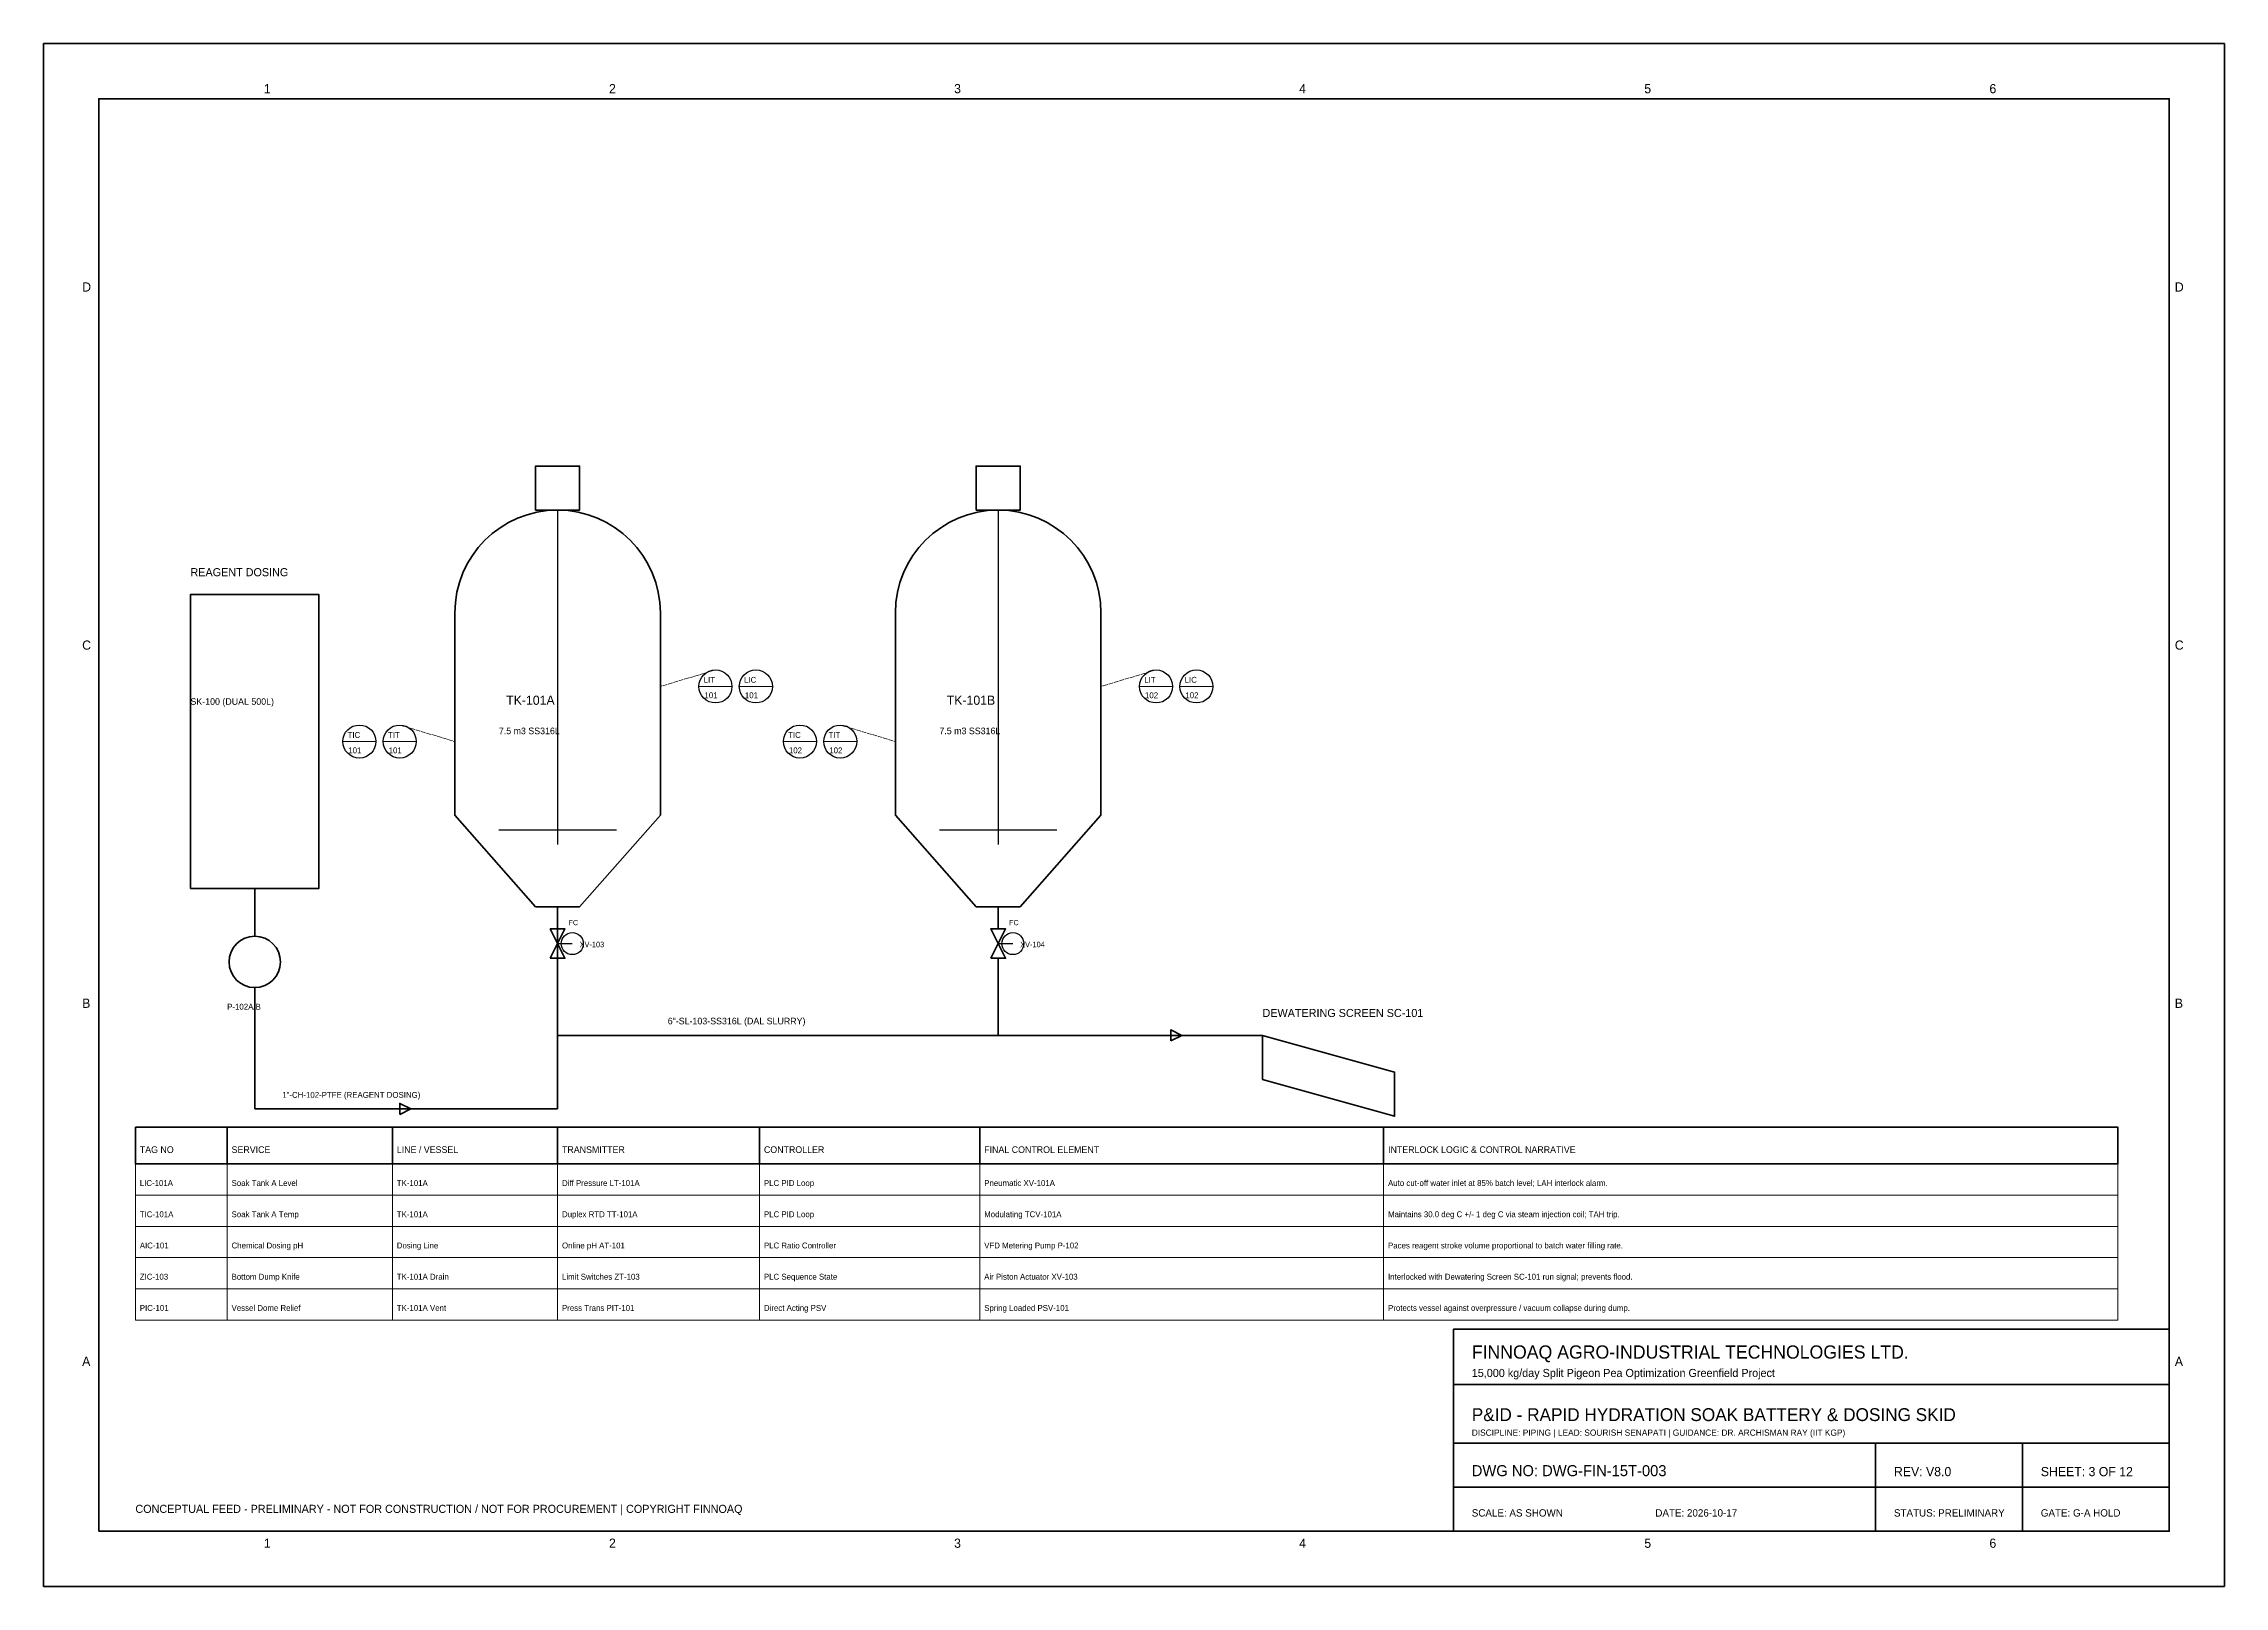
# Model space of a CAD drawing. Header units: millimetres. Extents: x 0 to 594, y 0 to 420.
import ezdxf

# ---------------------------------------------------------------- set-up
doc = ezdxf.new("R2010")
doc.units = ezdxf.units.MM
doc.linetypes.add('DASHED', pattern=[1.524, 1.27, -0.254])
for name, color, linetype, lineweight in [('ANNOTATION', 7, 'Continuous', 35), ('BORDER_TITLE', 7, 'Continuous', 70), ('EQUIPMENT', 3, 'Continuous', 50), ('INSTRUMENTATION', 2, 'Continuous', 25), ('PROCESS_PIPING', 5, 'Continuous', 50), ('TABLE_GRID', 4, 'Continuous', 25), ('VALVES', 1, 'Continuous', 35)]:
    doc.layers.add(name, color=color, linetype=linetype, lineweight=lineweight)

msp = doc.modelspace()

# ---------------------------------------------------------------- linework, layer by layer
at = {"layer": 'BORDER_TITLE'}
for p, q in [((384, 55), (579, 55)), ((384, 39), (579, 39)), ((499, 15), (499, 39)), ((539, 15), (539, 39)), ((384, 27), (579, 27))]:
    msp.add_line(p, q, dxfattribs=at)
at = {"layer": 'BORDER_TITLE', "lineweight": 70}
msp.add_lwpolyline([(0, 0), (594, 0), (594, 420), (0, 420), (0, 0)], dxfattribs=at)
at = {"layer": 'BORDER_TITLE', "lineweight": 50}
for points in [[(15, 15), (579, 15), (579, 405), (15, 405), (15, 15)], [(384, 15), (579, 15), (579, 70), (384, 70), (384, 15)]]:
    msp.add_lwpolyline(points, dxfattribs=at)
at = {"layer": 'BORDER_TITLE', "lineweight": 35}
for points in [[(25, 125), (50, 125), (50, 115), (25, 115), (25, 125)], [(50, 125), (95, 125), (95, 115), (50, 115), (50, 125)], [(95, 125), (140, 125), (140, 115), (95, 115), (95, 125)], [(140, 125), (195, 125), (195, 115), (140, 115), (140, 125)], [(195, 125), (255, 125), (255, 115), (195, 115), (195, 125)], [(255, 125), (365, 125), (365, 115), (255, 115), (255, 125)], [(365, 125), (565, 125), (565, 115), (365, 115), (365, 125)]]:
    msp.add_lwpolyline(points, dxfattribs=at)
at = {"layer": 'EQUIPMENT', "lineweight": 30}
for p, q in [((140, 293), (140, 202)), ((260, 293), (260, 202)), ((124, 206), (156, 206)), ((244, 206), (276, 206))]:
    msp.add_line(p, q, dxfattribs=at)
at = {"layer": 'EQUIPMENT', "lineweight": 50}
for p, q in [((112, 265), (112, 210)), ((168, 265), (168, 210)), ((232, 265), (232, 210)), ((288, 265), (288, 210)), ((112, 210), (134, 185)), ((168, 210), (146, 185)), ((232, 210), (254, 185)), ((288, 210), (266, 185)), ((134, 185), (146, 185)), ((254, 185), (266, 185))]:
    msp.add_line(p, q, dxfattribs=at)
at = {"layer": 'EQUIPMENT', "lineweight": 40}
for points in [[(134, 293), (146, 293), (146, 305), (134, 305), (134, 293)], [(254, 293), (266, 293), (266, 305), (254, 305), (254, 293)], [(40, 190), (75, 190), (75, 270), (40, 270), (40, 190)]]:
    msp.add_lwpolyline(points, dxfattribs=at)
at = {"layer": 'EQUIPMENT', "lineweight": 50}
msp.add_lwpolyline([(332, 150), (368, 140), (368, 128), (332, 138), (332, 150)], dxfattribs=at)
at = {"layer": 'EQUIPMENT', "lineweight": 35}
msp.add_circle((57.5, 170), 7, dxfattribs=at)
at = {"layer": 'EQUIPMENT', "lineweight": 50}
for centre in [(140, 265), (260, 265)]:
    msp.add_arc(centre, 28, 0, 180, dxfattribs=at)
at = {"layer": 'INSTRUMENTATION', "linetype": 'DASHED', "lineweight": 18}
for p, q in [((183, 249.5), (168, 245)), ((303, 249.5), (288, 245)), ((97, 234.5), (112, 230)), ((217, 234.5), (232, 230))]:
    msp.add_line(p, q, dxfattribs=at)
at = {"layer": 'INSTRUMENTATION', "lineweight": 18}
for p, q in [((178.5, 245), (187.5, 245)), ((189.5, 245), (198.5, 245)), ((298.5, 245), (307.5, 245)), ((309.5, 245), (318.5, 245)), ((81.5, 230), (90.5, 230)), ((92.5, 230), (101.5, 230)), ((201.5, 230), (210.5, 230)), ((212.5, 230), (221.5, 230))]:
    msp.add_line(p, q, dxfattribs=at)
at = {"layer": 'INSTRUMENTATION', "lineweight": 25}
for centre in [(183, 245), (194, 245), (303, 245), (314, 245), (86, 230), (97, 230), (206, 230), (217, 230)]:
    msp.add_circle(centre, 4.5, dxfattribs=at)
at = {"layer": 'PROCESS_PIPING', "lineweight": 35}
for p, q in [((57.5, 190), (57.5, 177)), ((140, 130), (140, 185)), ((57.5, 163), (57.5, 130)), ((57.5, 130), (140, 130))]:
    msp.add_line(p, q, dxfattribs=at)
at = {"layer": 'PROCESS_PIPING', "lineweight": 50}
for p, q in [((140, 185), (140, 179)), ((260, 185), (260, 179)), ((140, 171), (140, 150)), ((260, 171), (260, 150)), ((140, 150), (332, 150)), ((260, 150), (332, 150))]:
    msp.add_line(p, q, dxfattribs=at)
at = {"layer": 'PROCESS_PIPING', "lineweight": 40}
for points in [[(307, 148.5), (310, 150), (307, 151.5), (307, 148.5)], [(97, 128.5), (100, 130), (97, 131.5), (97, 128.5)]]:
    msp.add_lwpolyline(points, dxfattribs=at)
at = {"layer": 'TABLE_GRID', "lineweight": 18}
for points in [[(25, 115), (50, 115), (50, 106.5), (25, 106.5), (25, 115)], [(50, 115), (95, 115), (95, 106.5), (50, 106.5), (50, 115)], [(95, 115), (140, 115), (140, 106.5), (95, 106.5), (95, 115)], [(140, 115), (195, 115), (195, 106.5), (140, 106.5), (140, 115)], [(195, 115), (255, 115), (255, 106.5), (195, 106.5), (195, 115)], [(255, 115), (365, 115), (365, 106.5), (255, 106.5), (255, 115)], [(365, 115), (565, 115), (565, 106.5), (365, 106.5), (365, 115)], [(25, 106.5), (50, 106.5), (50, 98), (25, 98), (25, 106.5)], [(50, 106.5), (95, 106.5), (95, 98), (50, 98), (50, 106.5)], [(95, 106.5), (140, 106.5), (140, 98), (95, 98), (95, 106.5)], [(140, 106.5), (195, 106.5), (195, 98), (140, 98), (140, 106.5)], [(195, 106.5), (255, 106.5), (255, 98), (195, 98), (195, 106.5)], [(255, 106.5), (365, 106.5), (365, 98), (255, 98), (255, 106.5)], [(365, 106.5), (565, 106.5), (565, 98), (365, 98), (365, 106.5)], [(25, 98), (50, 98), (50, 89.5), (25, 89.5), (25, 98)], [(50, 98), (95, 98), (95, 89.5), (50, 89.5), (50, 98)], [(95, 98), (140, 98), (140, 89.5), (95, 89.5), (95, 98)], [(140, 98), (195, 98), (195, 89.5), (140, 89.5), (140, 98)], [(195, 98), (255, 98), (255, 89.5), (195, 89.5), (195, 98)], [(255, 98), (365, 98), (365, 89.5), (255, 89.5), (255, 98)], [(365, 98), (565, 98), (565, 89.5), (365, 89.5), (365, 98)], [(25, 89.5), (50, 89.5), (50, 81), (25, 81), (25, 89.5)], [(50, 89.5), (95, 89.5), (95, 81), (50, 81), (50, 89.5)], [(95, 89.5), (140, 89.5), (140, 81), (95, 81), (95, 89.5)], [(140, 89.5), (195, 89.5), (195, 81), (140, 81), (140, 89.5)], [(195, 89.5), (255, 89.5), (255, 81), (195, 81), (195, 89.5)], [(255, 89.5), (365, 89.5), (365, 81), (255, 81), (255, 89.5)], [(365, 89.5), (565, 89.5), (565, 81), (365, 81), (365, 89.5)], [(25, 81), (50, 81), (50, 72.5), (25, 72.5), (25, 81)], [(50, 81), (95, 81), (95, 72.5), (50, 72.5), (50, 81)], [(95, 81), (140, 81), (140, 72.5), (95, 72.5), (95, 81)], [(140, 81), (195, 81), (195, 72.5), (140, 72.5), (140, 81)], [(195, 81), (255, 81), (255, 72.5), (195, 72.5), (195, 81)], [(255, 81), (365, 81), (365, 72.5), (255, 72.5), (255, 81)], [(365, 81), (565, 81), (565, 72.5), (365, 72.5), (365, 81)]]:
    msp.add_lwpolyline(points, dxfattribs=at)
at = {"layer": 'VALVES', "lineweight": 25}
for p, q in [((140, 175), (144, 175)), ((260, 175), (264, 175))]:
    msp.add_line(p, q, dxfattribs=at)
at = {"layer": 'VALVES', "lineweight": 35}
for points in [[(138, 171), (142, 179), (138, 179), (142, 171), (138, 171)], [(258, 171), (262, 179), (258, 179), (262, 171), (258, 171)]]:
    msp.add_lwpolyline(points, dxfattribs=at)
at = {"layer": 'VALVES', "lineweight": 30}
for centre in [(144, 175), (264, 175)]:
    msp.add_circle(centre, 3, dxfattribs=at)

# ---------------------------------------------------------------- texts
at = {"layer": 'ANNOTATION'}
for s, height, p in [('REAGENT DOSING', 2.2, (40, 275)), ('LIT', 1.6, (179.8, 246)), ('LIC', 1.6, (190.8, 246)), ('LIT', 1.6, (299.8, 246)), ('LIC', 1.6, (310.8, 246)), ('SK-100 (DUAL 500L)', 1.8, (40, 240)), ('TK-101A', 2.5, (126, 240)), ('101', 1.6, (180, 241.8)), ('101', 1.6, (191, 241.8)), ('TK-101B', 2.5, (246, 240)), ('102', 1.6, (300, 241.8)), ('102', 1.6, (311, 241.8)), ('TIC', 1.6, (82.8, 231)), ('TIT', 1.6, (93.8, 231)), ('7.5 m3 SS316L', 1.8, (124, 232)), ('TIC', 1.6, (202.8, 231)), ('TIT', 1.6, (213.8, 231)), ('7.5 m3 SS316L', 1.8, (244, 232)), ('101', 1.6, (83, 226.8)), ('101', 1.6, (94, 226.8)), ('102', 1.6, (203, 226.8)), ('102', 1.6, (214, 226.8)), ('FC', 1.4, (143, 180)), ('FC', 1.4, (263, 180)), ('XV-103', 1.5, (146, 174)), ('XV-104', 1.5, (266, 174)), ('P-102A/B', 1.6, (50, 157)), ('6"-SL-103-SS316L (DAL SLURRY)', 1.8, (170, 153)), ('DEWATERING SCREEN SC-101', 2.2, (332, 155)), ('1"-CH-102-PTFE (REAGENT DOSING)', 1.6, (65, 133)), ('TAG NO', 1.8, (26.2, 118)), ('SERVICE', 1.8, (51.2, 118)), ('LINE / VESSEL', 1.8, (96.2, 118)), ('TRANSMITTER', 1.8, (141.2, 118)), ('CONTROLLER', 1.8, (196.2, 118)), ('FINAL CONTROL ELEMENT', 1.8, (256.2, 118)), ('INTERLOCK LOGIC & CONTROL NARRATIVE', 1.8, (366.2, 118)), ('LIC-101A', 1.6, (26.2, 109)), ('Soak Tank A Level', 1.6, (51.2, 109)), ('TK-101A', 1.6, (96.2, 109)), ('Diff Pressure LT-101A', 1.6, (141.2, 109)), ('PLC PID Loop', 1.6, (196.2, 109)), ('Pneumatic XV-101A', 1.6, (256.2, 109)), ('Auto cut-off water inlet at 85% batch level; LAH interlock alarm.', 1.6, (366.2, 109)), ('TIC-101A', 1.6, (26.2, 100.5)), ('Soak Tank A Temp', 1.6, (51.2, 100.5)), ('TK-101A', 1.6, (96.2, 100.5)), ('Duplex RTD TT-101A', 1.6, (141.2, 100.5)), ('PLC PID Loop', 1.6, (196.2, 100.5)), ('Modulating TCV-101A', 1.6, (256.2, 100.5)), ('Maintains 30.0 deg C +/- 1 deg C via steam injection coil; TAH trip.', 1.6, (366.2, 100.5)), ('AIC-101', 1.6, (26.2, 92)), ('Chemical Dosing pH', 1.6, (51.2, 92)), ('Dosing Line', 1.6, (96.2, 92)), ('Online pH AT-101', 1.6, (141.2, 92)), ('PLC Ratio Controller', 1.6, (196.2, 92)), ('VFD Metering Pump P-102', 1.6, (256.2, 92)), ('Paces reagent stroke volume proportional to batch water filling rate.', 1.6, (366.2, 92)), ('ZIC-103', 1.6, (26.2, 83.5)), ('Bottom Dump Knife', 1.6, (51.2, 83.5)), ('TK-101A Drain', 1.6, (96.2, 83.5)), ('Limit Switches ZT-103', 1.6, (141.2, 83.5)), ('PLC Sequence State', 1.6, (196.2, 83.5)), ('Air Piston Actuator XV-103', 1.6, (256.2, 83.5)), ('Interlocked with Dewatering Screen SC-101 run signal; prevents flood.', 1.6, (366.2, 83.5)), ('PIC-101', 1.6, (26.2, 75)), ('Vessel Dome Relief', 1.6, (51.2, 75)), ('TK-101A Vent', 1.6, (96.2, 75)), ('Press Trans PIT-101', 1.6, (141.2, 75)), ('Direct Acting PSV', 1.6, (196.2, 75)), ('Spring Loaded PSV-101', 1.6, (256.2, 75)), ('Protects vessel against overpressure / vacuum collapse during dump.', 1.6, (366.2, 75)), ('FINNOAQ AGRO-INDUSTRIAL TECHNOLOGIES LTD.', 3.6, (389, 62)), ('15,000 kg/day Split Pigeon Pea Optimization Greenfield Project', 2.2, (389, 57)), ('P&ID - RAPID HYDRATION SOAK BATTERY & DOSING SKID', 3.5, (389, 45)), ('DISCIPLINE: PIPING | LEAD: SOURISH SENAPATI | GUIDANCE: DR. ARCHISMAN RAY (IIT KGP)', 1.7, (389, 41)), ('DWG NO: DWG-FIN-15T-003', 3, (389, 30)), ('REV: V8.0', 2.5, (504, 30)), ('SHEET: 3 OF 12', 2.5, (544, 30)), ('CONCEPTUAL FEED - PRELIMINARY - NOT FOR CONSTRUCTION / NOT FOR PROCUREMENT | COPYRIGHT FINNOAQ', 2.2, (25, 20)), ('SCALE: AS SHOWN', 2, (389, 19)), ('DATE: 2026-10-17', 2, (439, 19)), ('STATUS: PRELIMINARY', 2, (504, 19)), ('GATE: G-A HOLD', 2, (544, 19))]:
    msp.add_text(s, height=height, dxfattribs=at).set_placement(p)
at = {"layer": 'BORDER_TITLE'}
for s, p in [('1', (60, 406.5)), ('2', (154, 406.5)), ('3', (248, 406.5)), ('4', (342, 406.5)), ('5', (436, 406.5)), ('6', (530, 406.5)), ('D', (10.5, 352.5)), ('D', (580.5, 352.5)), ('C', (10.5, 255)), ('C', (580.5, 255)), ('B', (10.5, 157.5)), ('B', (580.5, 157.5)), ('A', (10.5, 60)), ('A', (580.5, 60)), ('1', (60, 10.5)), ('2', (154, 10.5)), ('3', (248, 10.5)), ('4', (342, 10.5)), ('5', (436, 10.5)), ('6', (530, 10.5))]:
    msp.add_text(s, height=2.5, dxfattribs=at).set_placement(p)

doc.saveas('drawing.dxf')
